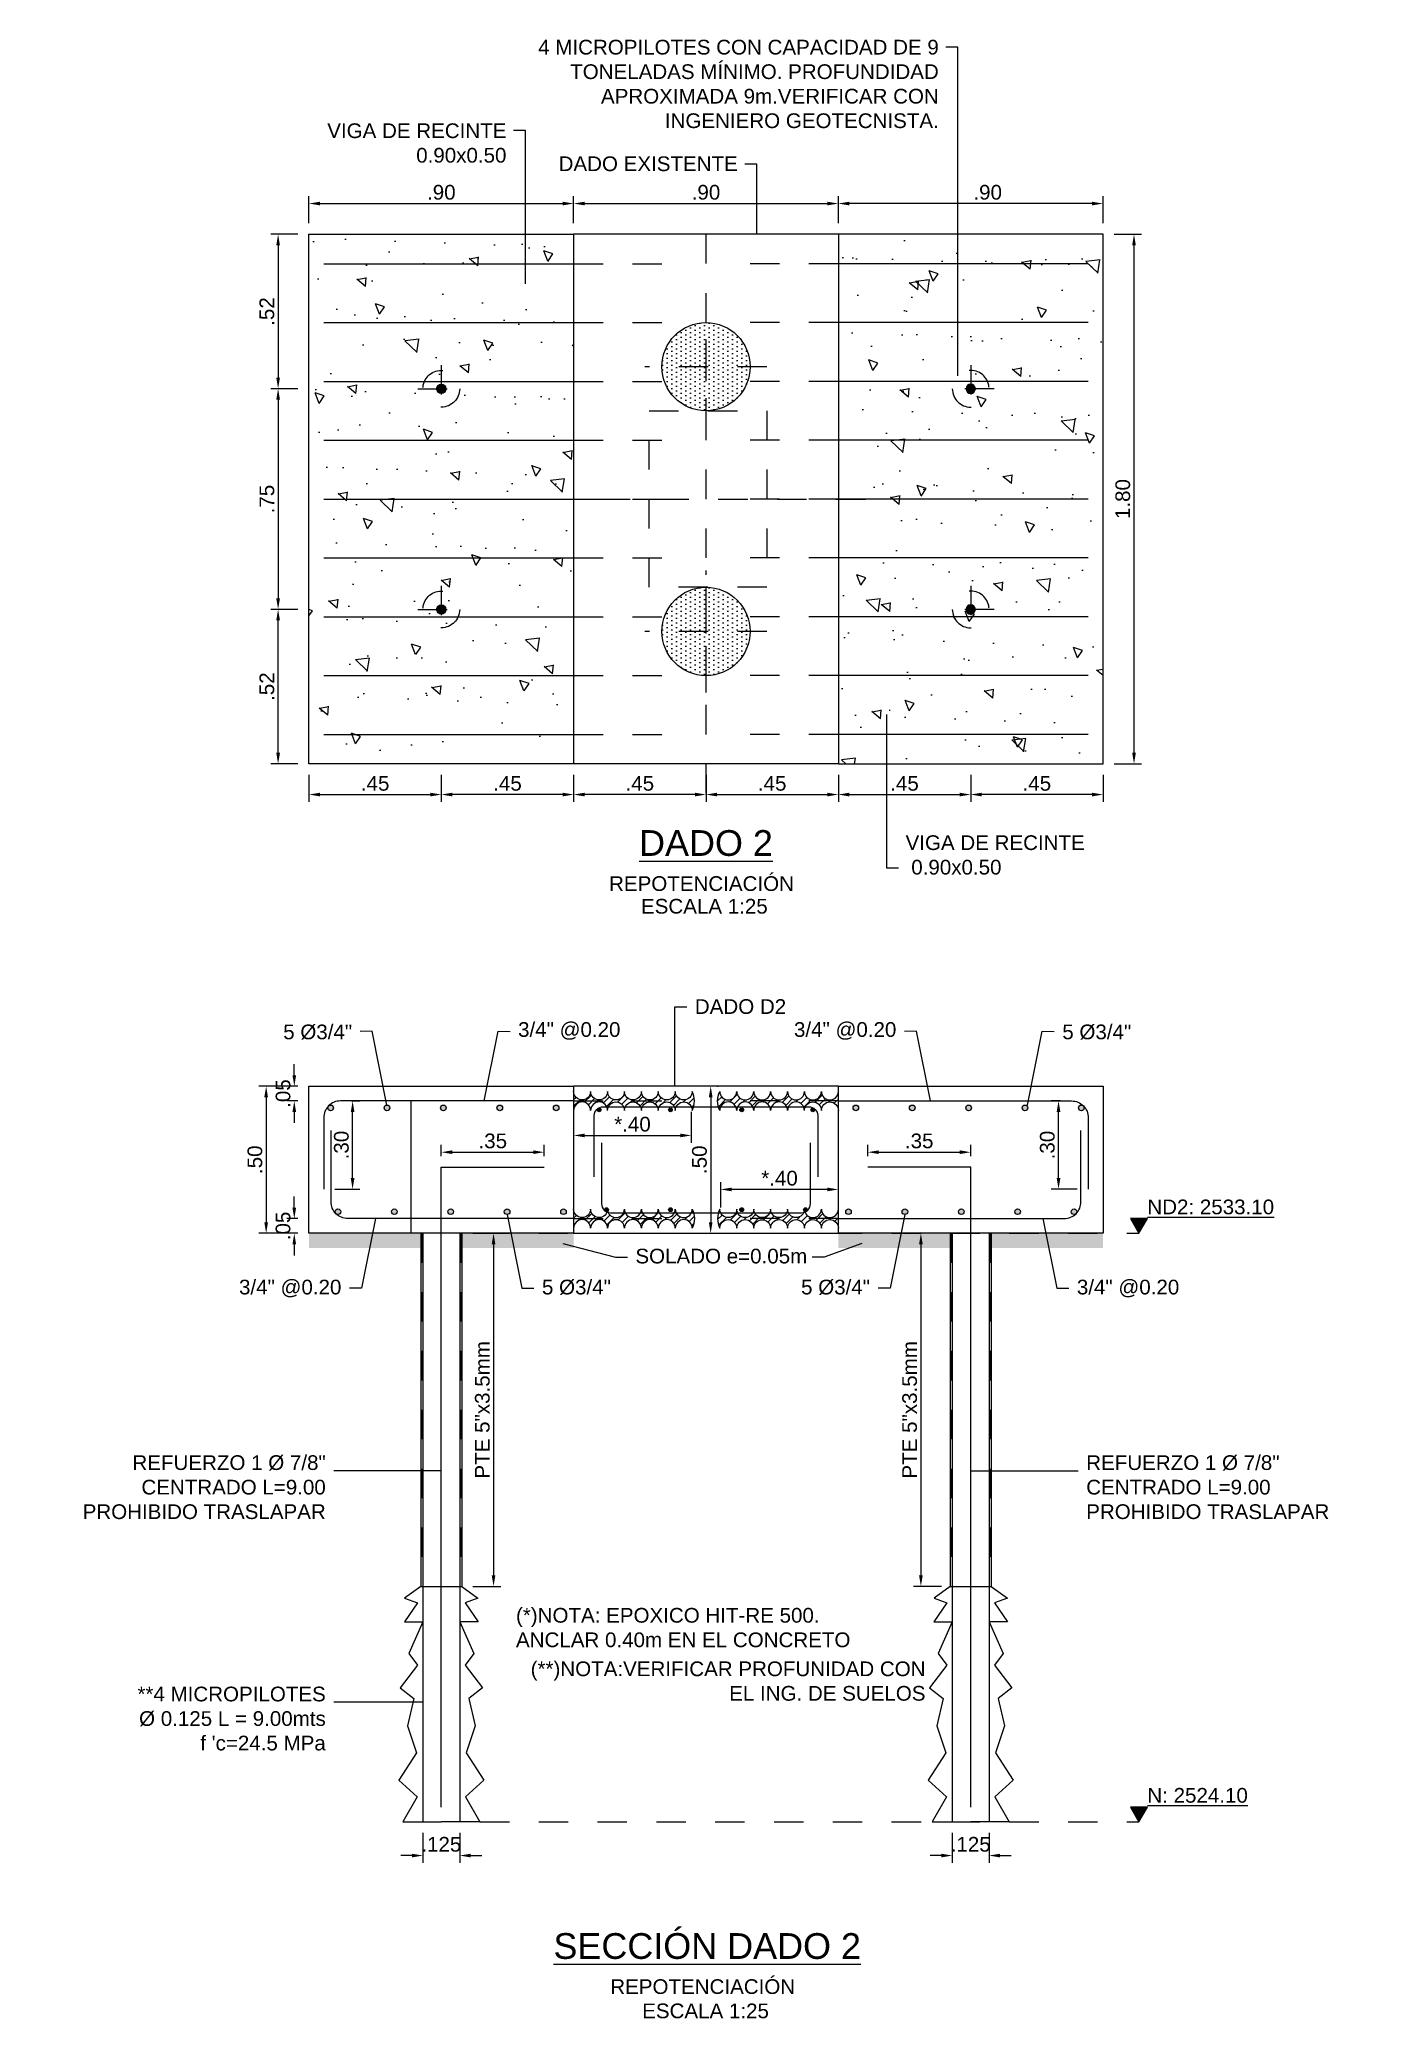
# Model space of a CAD drawing. Header units: millimetres. Extents: x 569 to 667, y -103 to 12.
# Drawn here: x 613.28 to 617.81, y -98 to -91.27 of the extents above; entities that cross this region are included whole.
import ezdxf
from ezdxf.enums import TextEntityAlignment as Align

# ---------------------------------------------------------------- set-up
doc = ezdxf.new("R2010")
doc.units = ezdxf.units.MM
doc.header["$LTSCALE"] = 0.0003
doc.header["$PDMODE"] = 2
doc.header["$PDSIZE"] = -3
for name, pattern in [('CENTER', [50.8, 31.75, -6.35, 6.35, -6.35]), ('DASHDOT', [1, 0.5, -0.25, 0, -0.25]), ('HIDDEN', [9.525, 6.35, -3.175]), ('HIDDENX2', [19.05, 12.7, -6.35])]:
    doc.linetypes.add(name, pattern=pattern)
for name, color, linetype in [('EE-CENTROS', 8, 'CENTER'), ('EE-EJES', 8, 'DASHDOT'), ('EE-PILOTE', 3, 'Continuous'), ('EE-REFUERZO', 210, 'Continuous'), ('EE-TEXTO 1', 4, 'Continuous'), ('EE-TEXTO 2', 2, 'Continuous'), ('RE-DADO', 130, 'Continuous'), ('RE-PROYECCION', 252, 'HIDDEN'), ('RE-SOMBRAS', 254, 'Continuous'), ('SIM-ACHURADO', 8, 'Continuous'), ('SIM-CONCRETO', 4, 'Continuous'), ('SIM-COTAS', 1, 'Continuous'), ('SIM-HATCH', 8, 'Continuous'), ('SIM-OCULTAS', 8, 'HIDDEN'), ('SIM-OCULTOS', 8, 'HIDDENX2'), ('SIM-PILAS', 4, 'Continuous'), ('SIM-REFUERZO', 6, 'Continuous')]:
    doc.layers.add(name, color=color, linetype=linetype)
doc.styles.add('ARIAL EE', font='arial.ttf')
doc.dimstyles.new('RE - STANDAR', dxfattribs={"dimtxt": 0.002, "dimasz": 0.0015, "dimexe": 0.001, "dimexo": 0.0015, "dimgap": 0.0005, "dimtad": 1, "dimzin": 4, "dimdsep": 46, "dimtxsty": 'ARIAL EE', "dimcen": 0, "dimclrd": 1, "dimclre": 1, "dimclrt": 2, "dimadec": 0, "dimazin": 0, "dimtfac": 1, "dimtix": 1, "dimtofl": 0, "dimtmove": 1, "dimatfit": 2, "dimfxl": 0.0015, "dimtolj": 1, "dimtzin": 4, "dimlwd": -1, "dimlwe": -1, "dimarcsym": 2})
pattern_1 = [(45, (-30.308127, 7.193685), (-0.01122532015, 0.01122532015), [])]
pattern_2 = [(45, (-30.308127, 7.553685), (-0.01122532015, 0.01122532015), [])]

msp = doc.modelspace()

# ---------------------------------------------------------------- texts
at = {"layer": 'SIM-COTAS', "color": 2, "transparency": 33554687, "char_height": 0.05, "style": 'ARIAL EE'}
for s, insert, width, attachment_point in [('\\A1;4 MICROPILOTES CON CAPACIDAD DE 9 TONELADAS MÍNIMO. PROFUNDIDAD APROXIMADA 9m.VERIFICAR CON INGENIERO GEOTECNISTA.  ', (616.3366, -91.5731), 1.39251, 9), ('\\A1;VIGA DE RECINTE\\P 0.90x0.50', (614.8665, -91.5564), 1.39251, 3), ('\\A1;DADO EXISTENTE ', (615.6532, -91.7194), 1.39251, 9), ('\\A1;VIGA DE RECINTE\\P 0.90x0.50', (616.2237, -94.1103), 1.39251, 7), ('\\A1;DADO D2', (615.5072, -94.584), 1.39251, 7), ('\\A1;5 %%C3/4"', (614.3419, -94.6714), 1.39251, 9), ('\\A1;3/4" @0.20', (614.9061, -94.6714), 1.39251, 7), ('\\A1;3/4" @0.20', (616.1924, -94.6714), 1.39251, 9), ('\\A1;5 %%C3/4"', (616.7566, -94.6714), 1.39251, 7), ('\\A1;SOLADO e=0.05m', (615.3051, -95.3815), 1.39251, 1), ('\\A1;3/4" @0.20', (614.3053, -95.4868), 1.39251, 3), ('\\A1;5 %%C3/4"', (614.9873, -95.4868), 1.39251, 1), ('\\A1;5 %%C3/4"', (616.1029, -95.4868), 1.39251, 3), ('\\A1;3/4" @0.20', (616.8062, -95.4868), 1.39251, 1), ('\\A1;REFUERZO 1 Ø 7/8" \\PCENTRADO L=9.00\\PPROHIBIDO TRASLAPAR', (614.2522, -96.0835), 1.39251, 3), ('\\A1;REFUERZO 1 Ø 7/8" \\PCENTRADO L=9.00\\PPROHIBIDO TRASLAPAR', (616.838, -96.0835), 1.39251, 1), ('\\A1;(*)NOTA: EPOXICO HIT-RE 500.\\PANCLAR 0.40m EN EL CONCRETO', (614.899, -96.7365), 1.628203, 7), ('\\A1;(**)NOTA:{\\A0;VERIFICAR PROFUNIDAD CON EL ING. DE SUELOS\\P} ', (616.2915, -96.7843), 1.39251, 3), ("\\A1;**4 MICROPILOTES\\PØ 0.125 L = 9.00mts\\Pf 'c=24.5 MPa", (614.2522, -96.87), 1.39251, 3)]:
    msp.add_mtext(s, dxfattribs=dict(at, insert=insert, width=width, attachment_point=attachment_point))

# ---------------------------------------------------------------- blocks, each defined once
blk = doc.blocks.new('TÍTULO')
at = {"layer": 'EE-TEXTO 1', "style": 'ARIAL EE'}
blk.add_attdef('%%UVISTAENPLANTA', text='', height=3.5, dxfattribs=at).set_placement((-0.54, 3.5), align=Align.CENTER)
at = {"layer": 'EE-TEXTO 2', "style": 'ARIAL EE'}
for tag, p in [('SUBTITULO', (-0.77, -1.27)), ('ESCALA1:100', (-0.32, -5.15))]:
    blk.add_attdef(tag, text='', height=2, dxfattribs=at).set_placement(p, align=Align.CENTER)
blk = doc.blocks.new('DADO 2.')
at = {"layer": 'RE-SOMBRAS'}
h = blk.add_hatch(dxfattribs=at)
h.set_pattern_fill('DOTS', color=256, scale=0.01)
h.set_pattern_definition([(0, (-3.227174, -4.161535), (0.0079375, 0.015875), [0, -0.015875])])
h.paths.add_polyline_path([(925635.311, 75011.74, 0.414214), (925635.161, 75011.59), (925635.311, 75011.59)])
h.paths.add_polyline_path([(925635.311, 75011.74), (925635.311, 75011.59), (925635.461, 75011.59, 0.414214)])
h.paths.add_polyline_path([(925635.461, 75011.59), (925635.311, 75011.59), (925635.311, 75011.44, 0.414214)])
h.paths.add_polyline_path([(925635.311, 75011.59), (925635.161, 75011.59, 0.414214), (925635.311, 75011.44)])
h = blk.add_hatch(dxfattribs=at)
h.set_pattern_fill('DOTS', color=256, scale=0.01)
h.set_pattern_definition([(0, (-2.327174, -4.161535), (0.0079375, 0.015875), [0, -0.015875])])
h.paths.add_polyline_path([(925636.211, 75011.74, 0.414214), (925636.061, 75011.59), (925636.211, 75011.59)])
h.paths.add_polyline_path([(925636.211, 75011.74), (925636.211, 75011.59), (925636.361, 75011.59, 0.414214)])
h.paths.add_polyline_path([(925636.361, 75011.59), (925636.211, 75011.59), (925636.211, 75011.44, 0.414214)])
h.paths.add_polyline_path([(925636.211, 75011.59), (925636.061, 75011.59, 0.414214), (925636.211, 75011.44)])
at = {"layer": 'EE-EJES'}
for p, q in [((925635.761, 75012.1481), (925635.761, 75011.0188)), ((925635.311, 75011.3826), (925635.311, 75011.7975)), ((925636.211, 75011.3826), (925636.211, 75011.7975)), ((925634.7612, 75011.59), (925636.7545, 75011.59)), ((925635.1035, 75011.59), (925635.5184, 75011.59)), ((925636.0035, 75011.59), (925636.4184, 75011.59))]:
    blk.add_line(p, q, dxfattribs=at)
at = {"layer": 'EE-PILOTE', "ltscale": 2.5}
for centre in [(925635.311, 75011.59), (925636.211, 75011.59)]:
    blk.add_circle(centre, 0.15, dxfattribs=at)
at = {"layer": 'RE-DADO'}
for p, q in [((925634.861, 75011.14), (925634.861, 75012.04)), ((925636.661, 75012.04), (925634.861, 75012.04)), ((925636.661, 75011.14), (925636.661, 75012.04)), ((925636.661, 75011.14), (925634.861, 75011.14))]:
    blk.add_line(p, q, dxfattribs=at)
blk = doc.blocks.new('micros')
at = {"layer": 'SIM-REFUERZO', "transparency": 33554687}
h = blk.add_hatch(dxfattribs=at)
h.set_pattern_fill('ANGLE', color=256)
h.set_pattern_definition([(0, (0, 0), (0, 6.985), [5.08, -1.905]), (90, (0, 0), (-6.985, 4e-16), [5.08, -1.905])])
h.paths.add_polyline_path([(652.3929, -88.2891, 1), (652.4247, -88.2891, 1)])
h = blk.add_hatch(color=256, dxfattribs=at)
h.dxf.hatch_style = 1
h.paths.add_polyline_path([(652.3929, -88.2891, 1), (652.4247, -88.2891, 1)])
at = {"layer": 'EE-CENTROS', "transparency": 33554687}
for points in [[(652.4088, -88.2088), (652.4088, -88.3694)], [(652.4891, -88.2891), (652.3285, -88.2891)]]:
    blk.add_lwpolyline(points, dxfattribs=at)
at = {"layer": 'EE-PILOTE', "linetype": 'DASHDOT', "transparency": 33554687}
blk.add_circle((652.4088, -88.2891), 0.0625, dxfattribs=at)
at = {"layer": 'SIM-REFUERZO', "transparency": 33554687}
blk.add_circle((652.4088, -88.2891), 0.0159, dxfattribs=at)
blk = doc.blocks.new('*D73')
at = {"layer": 'DEFPOINTS', "color": 0, "transparency": 16777216}
for p in [(614.0901, -93.2084), (614.1951, -93.2084), (614.1951, -93.7334)]:
    blk.add_point(p, dxfattribs=at)
at = {"layer": 'SIM-COTAS', "color": 1, "transparency": 16777216}
for p, q in [((614.1576, -93.2084), (614.0651, -93.2084)), ((614.0901, -93.6959), (614.0901, -93.2459)), ((614.1576, -93.7334), (614.0651, -93.7334))]:
    blk.add_line(p, q, dxfattribs=at)
for points in [[(614.0839, -93.2459), (614.0964, -93.2459), (614.0901, -93.2084)], [(614.0839, -93.6959), (614.0964, -93.6959), (614.0901, -93.7334)]]:
    blk.add_solid(points, dxfattribs=at)
at = {"layer": 'SIM-COTAS', "color": 2, "transparency": 16777216, "insert": (614.0521, -93.4709), "char_height": 0.05, "attachment_point": 5, "rotation": 90, "style": 'ARIAL EE'}
blk.add_mtext('\\A1;.52', dxfattribs=at)
blk = doc.blocks.new('*D74')
at = {"layer": 'DEFPOINTS', "color": 0, "transparency": 16777216}
for p in [(614.1951, -92.4584), (614.0901, -93.2084), (614.1951, -93.2084)]:
    blk.add_point(p, dxfattribs=at)
at = {"layer": 'SIM-COTAS', "color": 1, "transparency": 16777216}
for p, q in [((614.1576, -92.4584), (614.0651, -92.4584)), ((614.0901, -92.4959), (614.0901, -93.1709)), ((614.1576, -93.2084), (614.0651, -93.2084))]:
    blk.add_line(p, q, dxfattribs=at)
for points in [[(614.0839, -92.4959), (614.0964, -92.4959), (614.0901, -92.4584)], [(614.0839, -93.1709), (614.0964, -93.1709), (614.0901, -93.2084)]]:
    blk.add_solid(points, dxfattribs=at)
at = {"layer": 'SIM-COTAS', "color": 2, "transparency": 16777216, "insert": (614.0522, -92.8334), "char_height": 0.05, "attachment_point": 5, "rotation": 90, "style": 'ARIAL EE'}
blk.add_mtext('\\A1;.75', dxfattribs=at)
blk = doc.blocks.new('*D75')
at = {"layer": 'DEFPOINTS', "color": 0, "transparency": 16777216}
for p in [(614.1951, -91.9334), (614.0901, -92.4584), (614.1951, -92.4584)]:
    blk.add_point(p, dxfattribs=at)
at = {"layer": 'SIM-COTAS', "color": 1, "transparency": 16777216}
for p, q in [((614.1576, -91.9334), (614.0651, -91.9334)), ((614.0901, -91.9709), (614.0901, -92.4209)), ((614.1576, -92.4584), (614.0651, -92.4584))]:
    blk.add_line(p, q, dxfattribs=at)
for points in [[(614.0839, -91.9709), (614.0964, -91.9709), (614.0901, -91.9334)], [(614.0839, -92.4209), (614.0964, -92.4209), (614.0901, -92.4584)]]:
    blk.add_solid(points, dxfattribs=at)
at = {"layer": 'SIM-COTAS', "color": 2, "transparency": 16777216, "insert": (614.0521, -92.1959), "char_height": 0.05, "attachment_point": 5, "rotation": 90, "style": 'ARIAL EE'}
blk.add_mtext('\\A1;.52', dxfattribs=at)
blk = doc.blocks.new('*D76')
at = {"layer": 'DEFPOINTS', "color": 0, "transparency": 16777216}
for p in [(614.1951, -93.7334), (614.6451, -93.7334), (614.6451, -93.8378)]:
    blk.add_point(p, dxfattribs=at)
at = {"layer": 'SIM-COTAS', "color": 1, "transparency": 16777216}
for p, q in [((614.1951, -93.7709), (614.1951, -93.8628)), ((614.6451, -93.7709), (614.6451, -93.8628)), ((614.2326, -93.8378), (614.6076, -93.8378))]:
    blk.add_line(p, q, dxfattribs=at)
for points in [[(614.2326, -93.8316), (614.2326, -93.8441), (614.1951, -93.8378)], [(614.6076, -93.8316), (614.6076, -93.8441), (614.6451, -93.8378)]]:
    blk.add_solid(points, dxfattribs=at)
at = {"layer": 'SIM-COTAS', "color": 2, "transparency": 16777216, "insert": (614.4201, -93.7999), "char_height": 0.05, "attachment_point": 5, "style": 'ARIAL EE'}
blk.add_mtext('\\A1;.45', dxfattribs=at)
blk = doc.blocks.new('*D77')
at = {"layer": 'DEFPOINTS', "color": 0, "transparency": 16777216}
for p in [(614.6451, -93.7334), (615.0951, -93.7334), (614.6451, -93.8378)]:
    blk.add_point(p, dxfattribs=at)
at = {"layer": 'SIM-COTAS', "color": 1, "transparency": 16777216}
for p, q in [((614.6451, -93.7709), (614.6451, -93.8628)), ((615.0951, -93.7709), (615.0951, -93.8628)), ((615.0576, -93.8378), (614.6826, -93.8378))]:
    blk.add_line(p, q, dxfattribs=at)
for points in [[(614.6826, -93.8316), (614.6826, -93.8441), (614.6451, -93.8378)], [(615.0576, -93.8316), (615.0576, -93.8441), (615.0951, -93.8378)]]:
    blk.add_solid(points, dxfattribs=at)
at = {"layer": 'SIM-COTAS', "color": 2, "transparency": 16777216, "insert": (614.8701, -93.7999), "char_height": 0.05, "attachment_point": 5, "style": 'ARIAL EE'}
blk.add_mtext('\\A1;.45', dxfattribs=at)
blk = doc.blocks.new('*D78')
at = {"layer": 'DEFPOINTS', "color": 0, "transparency": 16777216}
for p in [(615.5451, -93.7334), (615.9951, -93.7334), (615.9951, -93.8378)]:
    blk.add_point(p, dxfattribs=at)
at = {"layer": 'SIM-COTAS', "color": 1, "transparency": 16777216}
for p, q in [((615.5451, -93.7709), (615.5451, -93.8628)), ((615.9951, -93.7709), (615.9951, -93.8628)), ((615.5826, -93.8378), (615.9576, -93.8378))]:
    blk.add_line(p, q, dxfattribs=at)
for points in [[(615.5826, -93.8316), (615.5826, -93.8441), (615.5451, -93.8378)], [(615.9576, -93.8316), (615.9576, -93.8441), (615.9951, -93.8378)]]:
    blk.add_solid(points, dxfattribs=at)
at = {"layer": 'SIM-COTAS', "color": 2, "transparency": 16777216, "insert": (615.7701, -93.7999), "char_height": 0.05, "attachment_point": 5, "style": 'ARIAL EE'}
blk.add_mtext('\\A1;.45', dxfattribs=at)
blk = doc.blocks.new('*D79')
at = {"layer": 'DEFPOINTS', "color": 0, "transparency": 16777216}
for p in [(616.4451, -93.7334), (616.8951, -93.7334), (616.4451, -93.8378)]:
    blk.add_point(p, dxfattribs=at)
at = {"layer": 'SIM-COTAS', "color": 1, "transparency": 16777216}
for p, q in [((616.4451, -93.7709), (616.4451, -93.8628)), ((616.8951, -93.7709), (616.8951, -93.8628)), ((616.8576, -93.8378), (616.4826, -93.8378))]:
    blk.add_line(p, q, dxfattribs=at)
for points in [[(616.4826, -93.8316), (616.4826, -93.8441), (616.4451, -93.8378)], [(616.8576, -93.8316), (616.8576, -93.8441), (616.8951, -93.8378)]]:
    blk.add_solid(points, dxfattribs=at)
at = {"layer": 'SIM-COTAS', "color": 2, "transparency": 16777216, "insert": (616.6701, -93.7999), "char_height": 0.05, "attachment_point": 5, "style": 'ARIAL EE'}
blk.add_mtext('\\A1;.45', dxfattribs=at)
blk = doc.blocks.new('*D80')
at = {"layer": 'DEFPOINTS', "color": 0, "transparency": 16777216}
for p in [(615.9951, -93.7334), (616.4451, -93.7334), (616.4451, -93.8378)]:
    blk.add_point(p, dxfattribs=at)
at = {"layer": 'SIM-COTAS', "color": 1, "transparency": 16777216}
for p, q in [((615.9951, -93.7709), (615.9951, -93.8628)), ((616.4451, -93.7709), (616.4451, -93.8628)), ((616.0326, -93.8378), (616.4076, -93.8378))]:
    blk.add_line(p, q, dxfattribs=at)
for points in [[(616.0326, -93.8316), (616.0326, -93.8441), (615.9951, -93.8378)], [(616.4076, -93.8316), (616.4076, -93.8441), (616.4451, -93.8378)]]:
    blk.add_solid(points, dxfattribs=at)
at = {"layer": 'SIM-COTAS', "color": 2, "transparency": 16777216, "insert": (616.2201, -93.7999), "char_height": 0.05, "attachment_point": 5, "style": 'ARIAL EE'}
blk.add_mtext('\\A1;.45', dxfattribs=at)
blk = doc.blocks.new('*D81')
at = {"layer": 'DEFPOINTS', "color": 0, "transparency": 16777216}
for p in [(615.0951, -91.8289), (614.1951, -91.9334), (615.0951, -91.9334)]:
    blk.add_point(p, dxfattribs=at)
at = {"layer": 'SIM-COTAS', "color": 1, "transparency": 16777216}
for p, q in [((614.1951, -91.8959), (614.1951, -91.8039)), ((615.0951, -91.8959), (615.0951, -91.8039)), ((614.2326, -91.8289), (615.0576, -91.8289))]:
    blk.add_line(p, q, dxfattribs=at)
for points in [[(614.2326, -91.8227), (614.2326, -91.8352), (614.1951, -91.8289)], [(615.0576, -91.8227), (615.0576, -91.8352), (615.0951, -91.8289)]]:
    blk.add_solid(points, dxfattribs=at)
at = {"layer": 'SIM-COTAS', "color": 2, "transparency": 16777216, "insert": (614.6451, -91.7909), "char_height": 0.05, "attachment_point": 5, "style": 'ARIAL EE'}
blk.add_mtext('\\A1;.90', dxfattribs=at)
blk = doc.blocks.new('*D82')
at = {"layer": 'DEFPOINTS', "color": 0, "transparency": 16777216}
for p in [(615.9951, -91.8289), (615.9951, -91.9334), (616.8951, -91.9334)]:
    blk.add_point(p, dxfattribs=at)
at = {"layer": 'SIM-COTAS', "color": 1, "transparency": 16777216}
for p, q in [((615.9951, -91.8959), (615.9951, -91.8039)), ((616.8951, -91.8959), (616.8951, -91.8039)), ((616.8576, -91.8289), (616.0326, -91.8289))]:
    blk.add_line(p, q, dxfattribs=at)
for points in [[(616.0326, -91.8227), (616.0326, -91.8352), (615.9951, -91.8289)], [(616.8576, -91.8227), (616.8576, -91.8352), (616.8951, -91.8289)]]:
    blk.add_solid(points, dxfattribs=at)
at = {"layer": 'SIM-COTAS', "color": 2, "transparency": 16777216, "insert": (616.5029, -91.7909), "char_height": 0.05, "attachment_point": 5, "style": 'ARIAL EE'}
blk.add_mtext('\\A1;.90', dxfattribs=at)
blk = doc.blocks.new('*D83')
at = {"layer": 'DEFPOINTS', "color": 0, "transparency": 16777216}
for p in [(615.0951, -93.7334), (615.5451, -93.7334), (615.0951, -93.8378)]:
    blk.add_point(p, dxfattribs=at)
at = {"layer": 'SIM-COTAS', "color": 1, "transparency": 16777216}
for p, q in [((615.0951, -93.7709), (615.0951, -93.8628)), ((615.5451, -93.7709), (615.5451, -93.8628)), ((615.5076, -93.8378), (615.1326, -93.8378))]:
    blk.add_line(p, q, dxfattribs=at)
for points in [[(615.1326, -93.8316), (615.1326, -93.8441), (615.0951, -93.8378)], [(615.5076, -93.8316), (615.5076, -93.8441), (615.5451, -93.8378)]]:
    blk.add_solid(points, dxfattribs=at)
at = {"layer": 'SIM-COTAS', "color": 2, "transparency": 16777216, "insert": (615.3201, -93.7999), "char_height": 0.05, "attachment_point": 5, "style": 'ARIAL EE'}
blk.add_mtext('\\A1;.45', dxfattribs=at)
blk = doc.blocks.new('*D84')
at = {"layer": 'DEFPOINTS', "color": 0, "transparency": 16777216}
for p in [(615.9951, -91.8289), (615.0951, -91.9334), (615.9951, -91.9334)]:
    blk.add_point(p, dxfattribs=at)
at = {"layer": 'SIM-COTAS', "color": 1, "transparency": 16777216}
for p, q in [((615.0951, -91.8959), (615.0951, -91.8039)), ((615.9951, -91.8959), (615.9951, -91.8039)), ((615.1326, -91.8289), (615.9576, -91.8289))]:
    blk.add_line(p, q, dxfattribs=at)
for points in [[(615.1326, -91.8227), (615.1326, -91.8352), (615.0951, -91.8289)], [(615.9576, -91.8227), (615.9576, -91.8352), (615.9951, -91.8289)]]:
    blk.add_solid(points, dxfattribs=at)
at = {"layer": 'SIM-COTAS', "color": 2, "transparency": 16777216, "insert": (615.5451, -91.7909), "char_height": 0.05, "attachment_point": 5, "style": 'ARIAL EE'}
blk.add_mtext('\\A1;.90', dxfattribs=at)
blk = doc.blocks.new('*D85')
at = {"layer": 'DEFPOINTS', "color": 0, "transparency": 16777216}
for p in [(616.8951, -91.9334), (617.0005, -91.9334), (616.8951, -93.7334)]:
    blk.add_point(p, dxfattribs=at)
at = {"layer": 'SIM-COTAS', "color": 1, "transparency": 16777216}
for p, q in [((616.9326, -91.9334), (617.0255, -91.9334)), ((617.0005, -93.6959), (617.0005, -91.9709)), ((616.9326, -93.7334), (617.0255, -93.7334))]:
    blk.add_line(p, q, dxfattribs=at)
for points in [[(616.9942, -91.9709), (617.0067, -91.9709), (617.0005, -91.9334)], [(616.9942, -93.6959), (617.0067, -93.6959), (617.0005, -93.7334)]]:
    blk.add_solid(points, dxfattribs=at)
at = {"layer": 'SIM-COTAS', "color": 2, "transparency": 16777216, "insert": (616.9625, -92.8334), "char_height": 0.05, "attachment_point": 5, "rotation": 90, "style": 'ARIAL EE'}
blk.add_mtext('\\A1;1.80', dxfattribs=at)
blk = doc.blocks.new('D 2')
at = {"layer": 'SIM-HATCH', "transparency": 33554687}
h = blk.add_hatch(color=256, dxfattribs=at)
h.dxf.hatch_style = 1
edge = h.paths.add_edge_path()
edge.add_arc((615.1818, -96.0855), 0.00635, 0, 360)
h = blk.add_hatch(color=256, dxfattribs=at)
h.dxf.hatch_style = 1
edge = h.paths.add_edge_path()
edge.add_arc((615.424, -96.0855), 0.00635, 180, 540, ccw=False)
h = blk.add_hatch(color=256, dxfattribs=at)
h.dxf.hatch_style = 1
edge = h.paths.add_edge_path()
edge.add_arc((615.6665, -96.0855), 0.00635, 180, 540, ccw=False)
h = blk.add_hatch(color=256, dxfattribs=at)
h.dxf.hatch_style = 1
edge = h.paths.add_edge_path()
edge.add_arc((615.9084, -96.0855), 0.00635, 180, 540, ccw=False)
h = blk.add_hatch(color=256, dxfattribs=at)
h.dxf.hatch_style = 1
edge = h.paths.add_edge_path()
edge.add_arc((615.2068, -96.4248), 0.00635, 0, 360, ccw=False)
h = blk.add_hatch(color=256, dxfattribs=at)
h.dxf.hatch_style = 1
edge = h.paths.add_edge_path()
edge.add_arc((615.424, -96.4248), 0.00635, -180, 180)
h = blk.add_hatch(color=256, dxfattribs=at)
h.dxf.hatch_style = 1
edge = h.paths.add_edge_path()
edge.add_arc((615.6665, -96.4248), 0.00635, -180, 180)
h = blk.add_hatch(color=256, dxfattribs=at)
h.dxf.hatch_style = 1
edge = h.paths.add_edge_path()
edge.add_arc((615.8834, -96.4248), 0.00635, -180, 180)
at = {"layer": 'SIM-CONCRETO', "transparency": 33554687}
blk.add_lwpolyline([(615.0951, -96.5051), (615.9951, -96.5051), (615.9951, -96.0051), (615.0951, -96.0051)], close=True, dxfattribs=at)
at = {"layer": 'SIM-HATCH', "transparency": 33554687}
for points in [[(615.1651, -96.3128), (615.1651, -96.1051, -0.414214), (615.1951, -96.0751), (615.8951, -96.0751, -0.414214), (615.9251, -96.1051), (615.9251, -96.3128)], [(615.1901, -96.1975), (615.1901, -96.4051, 0.414214), (615.2201, -96.4351), (615.8701, -96.4351, 0.414214), (615.9001, -96.4051), (615.9001, -96.1975)]]:
    blk.add_lwpolyline(points, format="xyb", dxfattribs=at)
for centre in [(615.1818, -96.0855), (615.424, -96.0855), (615.6665, -96.0855), (615.9084, -96.0855), (615.2068, -96.4248), (615.424, -96.4248), (615.6665, -96.4248), (615.8834, -96.4248)]:
    blk.add_circle(centre, 0.00635, dxfattribs=at)
blk = doc.blocks.new('*D178')
at = {"layer": 'DEFPOINTS', "color": 0, "transparency": 16777216}
for p in [(614.7146, -95.3291), (614.7146, -96.5291), (614.8227, -96.5291)]:
    blk.add_point(p, dxfattribs=at)
at = {"layer": 'SIM-COTAS', "color": 1, "transparency": 16777216}
for p, q in [((614.7521, -95.3291), (614.8477, -95.3291)), ((614.8227, -95.3666), (614.8227, -96.4916)), ((614.7521, -96.5291), (614.8477, -96.5291))]:
    blk.add_line(p, q, dxfattribs=at)
for points in [[(614.8165, -95.3666), (614.829, -95.3666), (614.8227, -95.3291)], [(614.8165, -96.4916), (614.829, -96.4916), (614.8227, -96.5291)]]:
    blk.add_solid(points, dxfattribs=at)
at = {"layer": 'SIM-COTAS', "color": 2, "transparency": 16777216, "insert": (614.7847, -95.9291), "char_height": 0.05, "attachment_point": 5, "rotation": 90, "style": 'ARIAL EE'}
blk.add_mtext('\\A1;PTE 5"x3.5mm', dxfattribs=at)
blk = doc.blocks.new('*D179')
at = {"layer": 'DEFPOINTS', "color": 0, "transparency": 16777216}
for p in [(614.5826, -97.3291), (614.7076, -97.3291), (614.7076, -97.4441)]:
    blk.add_point(p, dxfattribs=at)
at = {"layer": 'SIM-COTAS', "color": 1, "transparency": 16777216}
for p, q in [((614.5826, -97.3666), (614.5826, -97.4691)), ((614.7076, -97.3666), (614.7076, -97.4691)), ((614.5451, -97.4441), (614.5076, -97.4441)), ((614.7451, -97.4441), (614.7826, -97.4441))]:
    blk.add_line(p, q, dxfattribs=at)
for points in [[(614.5451, -97.4379), (614.5451, -97.4504), (614.5826, -97.4441)], [(614.7451, -97.4379), (614.7451, -97.4504), (614.7076, -97.4441)]]:
    blk.add_solid(points, dxfattribs=at)
at = {"layer": 'SIM-COTAS', "color": 2, "transparency": 16777216, "insert": (614.6451, -97.4061), "char_height": 0.05, "attachment_point": 5, "style": 'ARIAL EE'}
blk.add_mtext('\\A1;.125', dxfattribs=at)
blk = doc.blocks.new('*D177')
at = {"layer": 'DEFPOINTS', "color": 0, "transparency": 16777216}
for p in [(616.3826, -97.3291), (616.5076, -97.3291), (616.5076, -97.4441)]:
    blk.add_point(p, dxfattribs=at)
at = {"layer": 'SIM-COTAS', "color": 1, "transparency": 16777216}
for p, q in [((616.3826, -97.3666), (616.3826, -97.4691)), ((616.5076, -97.3666), (616.5076, -97.4691)), ((616.3451, -97.4441), (616.3076, -97.4441)), ((616.5451, -97.4441), (616.5826, -97.4441))]:
    blk.add_line(p, q, dxfattribs=at)
for points in [[(616.3451, -97.4379), (616.3451, -97.4504), (616.3826, -97.4441)], [(616.5451, -97.4379), (616.5451, -97.4504), (616.5076, -97.4441)]]:
    blk.add_solid(points, dxfattribs=at)
at = {"layer": 'SIM-COTAS', "color": 2, "transparency": 16777216, "insert": (616.4451, -97.4061), "char_height": 0.05, "attachment_point": 5, "style": 'ARIAL EE'}
blk.add_mtext('\\A1;.125', dxfattribs=at)
blk = doc.blocks.new('NIVEL')
blk.add_hatch(color=256).paths.add_polyline_path([(0, 0), (1.15, 2), (-1.15, 2)])
blk.add_lwpolyline([(1.15, 2), (-1.15, 2), (0, 0)], close=True)
at = {"layer": 'EE-TEXTO 2', "style": 'ARIAL EE'}
blk.add_attdef('NIVEL', (1.15, 2.59), '', height=2, dxfattribs=at)
blk = doc.blocks.new('*D173')
at = {"layer": 'DEFPOINTS', "color": 0, "transparency": 16777216}
for p in [(615.4951, -94.8791), (615.0951, -94.9115), (615.4951, -94.9965)]:
    blk.add_point(p, dxfattribs=at)
at = {"layer": 'SIM-COTAS', "color": 1, "transparency": 16777216}
for p, q in [((615.0951, -94.949), (615.0951, -95.0215)), ((615.4951, -94.9166), (615.4951, -95.0215)), ((615.1326, -94.9965), (615.4576, -94.9965))]:
    blk.add_line(p, q, dxfattribs=at)
for points in [[(615.1326, -94.9902), (615.1326, -95.0027), (615.0951, -94.9965)], [(615.4576, -94.9902), (615.4576, -95.0027), (615.4951, -94.9965)]]:
    blk.add_solid(points, dxfattribs=at)
at = {"layer": 'SIM-COTAS', "color": 2, "transparency": 16777216, "insert": (615.2951, -94.9585), "char_height": 0.05, "attachment_point": 5, "style": 'ARIAL EE'}
blk.add_mtext('\\A1;*.40', dxfattribs=at)
blk = doc.blocks.new('*D174')
at = {"layer": 'DEFPOINTS', "color": 0, "transparency": 16777216}
for p in [(615.5951, -95.18), (615.5951, -95.2791), (615.9951, -95.2468)]:
    blk.add_point(p, dxfattribs=at)
at = {"layer": 'SIM-COTAS', "color": 1, "transparency": 16777216}
for p, q in [((615.5951, -95.2416), (615.5951, -95.155)), ((615.9951, -95.2093), (615.9951, -95.155)), ((615.9576, -95.18), (615.6326, -95.18))]:
    blk.add_line(p, q, dxfattribs=at)
for points in [[(615.6326, -95.1737), (615.6326, -95.1862), (615.5951, -95.18)], [(615.9576, -95.1737), (615.9576, -95.1862), (615.9951, -95.18)]]:
    blk.add_solid(points, dxfattribs=at)
at = {"layer": 'SIM-COTAS', "color": 2, "transparency": 16777216, "insert": (615.7951, -95.142), "char_height": 0.05, "attachment_point": 5, "style": 'ARIAL EE'}
blk.add_mtext('\\A1;*.40', dxfattribs=at)
blk = doc.blocks.new('*D175')
at = {"layer": 'DEFPOINTS', "color": 0, "transparency": 16777216}
for p in [(614.1951, -94.8291), (614.1451, -94.8791), (614.1951, -94.8791)]:
    blk.add_point(p, dxfattribs=at)
at = {"layer": 'SIM-COTAS', "color": 1, "transparency": 16777216}
for p, q in [((614.1451, -94.7916), (614.1451, -94.7541)), ((614.1576, -94.8291), (614.1201, -94.8291)), ((614.1576, -94.8791), (614.1201, -94.8791)), ((614.1451, -94.9166), (614.1451, -94.9541))]:
    blk.add_line(p, q, dxfattribs=at)
for points in [[(614.1389, -94.7916), (614.1514, -94.7916), (614.1451, -94.8291)], [(614.1389, -94.9166), (614.1514, -94.9166), (614.1451, -94.8791)]]:
    blk.add_solid(points, dxfattribs=at)
at = {"layer": 'SIM-COTAS', "color": 2, "transparency": 16777216, "insert": (614.1071, -94.8541), "char_height": 0.05, "attachment_point": 5, "rotation": 90, "style": 'ARIAL EE'}
blk.add_mtext('\\A1;.05', dxfattribs=at)
blk = doc.blocks.new('*D176')
at = {"layer": 'DEFPOINTS', "color": 0, "transparency": 16777216}
for p in [(614.1451, -95.2791), (614.1951, -95.2791), (614.1951, -95.3291)]:
    blk.add_point(p, dxfattribs=at)
at = {"layer": 'SIM-COTAS', "color": 1, "transparency": 16777216}
for p, q in [((614.1451, -95.2416), (614.1451, -95.2041)), ((614.1576, -95.2791), (614.1201, -95.2791)), ((614.1576, -95.3291), (614.1201, -95.3291)), ((614.1451, -95.3666), (614.1451, -95.4041))]:
    blk.add_line(p, q, dxfattribs=at)
for points in [[(614.1389, -95.2416), (614.1514, -95.2416), (614.1451, -95.2791)], [(614.1389, -95.3666), (614.1514, -95.3666), (614.1451, -95.3291)]]:
    blk.add_solid(points, dxfattribs=at)
at = {"layer": 'SIM-COTAS', "color": 2, "transparency": 16777216, "insert": (614.1071, -95.3041), "char_height": 0.05, "attachment_point": 5, "rotation": 90, "style": 'ARIAL EE'}
blk.add_mtext('\\A1;.05', dxfattribs=at)
blk = doc.blocks.new('*D167')
at = {"layer": 'DEFPOINTS', "color": 0, "transparency": 16777216}
for p in [(614.1951, -94.8291), (614.0495, -95.3291), (614.1951, -95.3291)]:
    blk.add_point(p, dxfattribs=at)
at = {"layer": 'SIM-COTAS', "color": 1, "transparency": 16777216}
for p, q in [((614.1576, -94.8291), (614.0245, -94.8291)), ((614.0495, -94.8666), (614.0495, -95.2916)), ((614.1576, -95.3291), (614.0245, -95.3291))]:
    blk.add_line(p, q, dxfattribs=at)
for points in [[(614.0432, -94.8666), (614.0557, -94.8666), (614.0495, -94.8291)], [(614.0432, -95.2916), (614.0557, -95.2916), (614.0495, -95.3291)]]:
    blk.add_solid(points, dxfattribs=at)
at = {"layer": 'SIM-COTAS', "color": 2, "transparency": 16777216, "insert": (614.0114, -95.0791), "char_height": 0.05, "attachment_point": 5, "rotation": 90, "style": 'ARIAL EE'}
blk.add_mtext('\\A1;.50', dxfattribs=at)
blk = doc.blocks.new('*D168')
at = {"layer": 'DEFPOINTS', "color": 0, "transparency": 16777216}
for p in [(614.3024, -94.8791), (614.3434, -94.8791), (614.2451, -95.1791)]:
    blk.add_point(p, dxfattribs=at)
at = {"layer": 'SIM-COTAS', "color": 1, "transparency": 16777216}
for p, q in [((614.3399, -94.8791), (614.3684, -94.8791)), ((614.3434, -95.1416), (614.3434, -94.9166)), ((614.2826, -95.1791), (614.3684, -95.1791))]:
    blk.add_line(p, q, dxfattribs=at)
for points in [[(614.3372, -94.9166), (614.3497, -94.9166), (614.3434, -94.8791)], [(614.3372, -95.1416), (614.3497, -95.1416), (614.3434, -95.1791)]]:
    blk.add_solid(points, dxfattribs=at)
at = {"layer": 'SIM-COTAS', "color": 2, "transparency": 16777216, "insert": (614.3054, -95.0291), "char_height": 0.05, "attachment_point": 5, "rotation": 90, "style": 'ARIAL EE'}
blk.add_mtext('\\A1;.30', dxfattribs=at)
blk = doc.blocks.new('*D170')
at = {"layer": 'DEFPOINTS', "color": 0, "transparency": 16777216}
for p in [(616.7438, -94.8791), (616.7878, -94.8791), (616.8451, -95.1791)]:
    blk.add_point(p, dxfattribs=at)
at = {"layer": 'SIM-COTAS', "color": 1, "transparency": 16777216}
for p, q in [((616.7503, -94.8791), (616.7188, -94.8791)), ((616.7438, -95.1416), (616.7438, -94.9166)), ((616.8076, -95.1791), (616.7188, -95.1791))]:
    blk.add_line(p, q, dxfattribs=at)
for points in [[(616.7376, -94.9166), (616.7501, -94.9166), (616.7438, -94.8791)], [(616.7376, -95.1416), (616.7501, -95.1416), (616.7438, -95.1791)]]:
    blk.add_solid(points, dxfattribs=at)
at = {"layer": 'SIM-COTAS', "color": 2, "transparency": 16777216, "insert": (616.7058, -95.0291), "char_height": 0.05, "attachment_point": 5, "rotation": 90, "style": 'ARIAL EE'}
blk.add_mtext('\\A1;.30', dxfattribs=at)
blk = doc.blocks.new('*D172')
at = {"layer": 'DEFPOINTS', "color": 0, "transparency": 16777216}
for p in [(615.5451, -94.8291), (615.5451, -95.3291), (615.561, -95.3291)]:
    blk.add_point(p, dxfattribs=at)
at = {"layer": 'SIM-COTAS', "color": 1, "transparency": 16777216}
for p, q in [((615.5826, -94.8291), (615.586, -94.8291)), ((615.561, -94.8666), (615.561, -95.2916)), ((615.5826, -95.3291), (615.586, -95.3291))]:
    blk.add_line(p, q, dxfattribs=at)
for points in [[(615.5548, -94.8666), (615.5673, -94.8666), (615.561, -94.8291)], [(615.5548, -95.2916), (615.5673, -95.2916), (615.561, -95.3291)]]:
    blk.add_solid(points, dxfattribs=at)
at = {"layer": 'SIM-COTAS', "color": 2, "transparency": 16777216, "insert": (615.523, -95.0791), "char_height": 0.05, "attachment_point": 5, "rotation": 90, "style": 'ARIAL EE'}
blk.add_mtext('\\A1;.50', dxfattribs=at)
blk = doc.blocks.new('*D166')
at = {"layer": 'DEFPOINTS', "color": 0, "transparency": 16777216}
for p in [(616.3839, -95.3291), (616.2757, -96.5291), (616.3839, -96.5291)]:
    blk.add_point(p, dxfattribs=at)
at = {"layer": 'SIM-COTAS', "color": 1, "transparency": 16777216}
for p, q in [((616.3464, -95.3291), (616.2507, -95.3291)), ((616.2757, -95.3666), (616.2757, -96.4916)), ((616.3464, -96.5291), (616.2507, -96.5291))]:
    blk.add_line(p, q, dxfattribs=at)
for points in [[(616.2695, -95.3666), (616.282, -95.3666), (616.2757, -95.3291)], [(616.2695, -96.4916), (616.282, -96.4916), (616.2757, -96.5291)]]:
    blk.add_solid(points, dxfattribs=at)
at = {"layer": 'SIM-COTAS', "color": 2, "transparency": 16777216, "insert": (616.2377, -95.9291), "char_height": 0.05, "attachment_point": 5, "rotation": 90, "style": 'ARIAL EE'}
blk.add_mtext('\\A1;PTE 5"x3.5mm', dxfattribs=at)
blk = doc.blocks.new('*D180')
at = {"layer": 'DEFPOINTS', "color": 0, "transparency": 16777216}
for p in [(614.6451, -95.1041), (614.9951, -95.0534), (614.9951, -95.1041)]:
    blk.add_point(p, dxfattribs=at)
at = {"layer": 'SIM-COTAS', "color": 1, "transparency": 16777216}
for p, q in [((614.6451, -95.0666), (614.6451, -95.0284)), ((614.9951, -95.0666), (614.9951, -95.0284)), ((614.6826, -95.0534), (614.9576, -95.0534))]:
    blk.add_line(p, q, dxfattribs=at)
for points in [[(614.6826, -95.0471), (614.6826, -95.0596), (614.6451, -95.0534)], [(614.9576, -95.0471), (614.9576, -95.0596), (614.9951, -95.0534)]]:
    blk.add_solid(points, dxfattribs=at)
at = {"layer": 'SIM-COTAS', "color": 2, "transparency": 16777216, "insert": (614.8201, -95.0153), "char_height": 0.05, "attachment_point": 5, "style": 'ARIAL EE'}
blk.add_mtext('\\A1;.35', dxfattribs=at)
blk = doc.blocks.new('*D181')
at = {"layer": 'DEFPOINTS', "color": 0, "transparency": 16777216}
for p in [(616.0951, -95.1041), (616.4451, -95.0534), (616.4451, -95.1041)]:
    blk.add_point(p, dxfattribs=at)
at = {"layer": 'SIM-COTAS', "color": 1, "transparency": 16777216}
for p, q in [((616.0951, -95.0666), (616.0951, -95.0284)), ((616.4451, -95.0666), (616.4451, -95.0284)), ((616.1326, -95.0534), (616.4076, -95.0534))]:
    blk.add_line(p, q, dxfattribs=at)
for points in [[(616.1326, -95.0471), (616.1326, -95.0596), (616.0951, -95.0534)], [(616.4076, -95.0471), (616.4076, -95.0596), (616.4451, -95.0534)]]:
    blk.add_solid(points, dxfattribs=at)
at = {"layer": 'SIM-COTAS', "color": 2, "transparency": 16777216, "insert": (616.2701, -95.0153), "char_height": 0.05, "attachment_point": 5, "style": 'ARIAL EE'}
blk.add_mtext('\\A1;.35', dxfattribs=at)

# ---------------------------------------------------------------- dimensions: what is measured, and where the dimension line sits
at = {"layer": 'SIM-COTAS', "color": 3, "transparency": 33554687}
for base, p1, p2, angle, picture, middle in [((615.0951, -91.8289), (614.1951, -91.9334), (615.0951, -91.9334), 180, '*D81', (614.6451, -91.7909)), ((615.9951, -91.8289), (615.0951, -91.9334), (615.9951, -91.9334), 180, '*D84', (615.5451, -91.7909)), ((614.0901365996, -92.4583792137), (614.1950903217, -91.9333792138), (614.1950903217, -92.4583792137), 270, '*D75', (614.0521079502, -92.1958792138)), ((617.0005, -91.9334), (616.8951, -93.7334), (616.8951, -91.9334), 90, '*D85', (616.9625, -92.8334)), ((614.0901, -93.2084), (614.1951, -92.4584), (614.1951, -93.2084), 270, '*D74', (614.0522, -92.8334)), ((614.0901365996, -93.2083792137), (614.1950903217, -93.7333792136), (614.1950903217, -93.2083792137), 90, '*D73', (614.0521079502, -93.4708792137)), ((614.6451, -93.8378), (614.1951, -93.7334), (614.6451, -93.7334), 180, '*D76', (614.4201, -93.7999)), ((615.9951, -93.8378), (615.5451, -93.7334), (615.9951, -93.7334), 180, '*D78', (615.7701, -93.7999)), ((616.4451, -93.8378), (615.9951, -93.7334), (616.4451, -93.7334), 180, '*D80', (616.2201, -93.7999)), ((614.1451, -94.8791), (614.1951, -94.8291), (614.1951, -94.8791), 90, '*D175', (614.1071, -94.8541)), ((614.0495, -95.3291), (614.1951, -94.8291), (614.1951, -95.3291), 90, '*D167', (614.0114, -95.0791)), ((615.561, -95.3291), (615.5451, -94.8291), (615.5451, -95.3291), 90, '*D172', (615.523, -95.0791)), ((614.3434, -94.8791), (614.2451, -95.1791), (614.3024, -94.8791), 90, '*D168', (614.3054, -95.0291)), ((616.7438, -94.8791), (616.8451, -95.1791), (616.7878, -94.8791), 90, '*D170', (616.7058, -95.0291)), ((614.1451, -95.2791), (614.1951, -95.3291), (614.1951, -95.2791), 270, '*D176', (614.1071, -95.3041))]:
    dim = msp.add_linear_dim(base=base, p1=p1, p2=p2, angle=angle, dimstyle='RE - STANDAR', dxfattribs=at)
    dim.commit()
    dim.dimension.update_dxf_attribs({"geometry": picture, "text_midpoint": middle})
dim = msp.add_linear_dim(base=(615.9951, -91.8289), p1=(616.8951, -91.9334), p2=(615.9951, -91.9334), dimstyle='RE - STANDAR', dxfattribs=at)
dim.commit()
dim.dimension.update_dxf_attribs({"geometry": '*D82', "text_midpoint": (616.5029, -91.8289), "dimtype": 160})
for base, p1, p2, picture, middle in [((614.6451, -93.8378), (615.0951, -93.7334), (614.6451, -93.7334), '*D77', (614.8701, -93.7999)), ((615.0951, -93.8378), (615.5451, -93.7334), (615.0951, -93.7334), '*D83', (615.3201, -93.7999)), ((616.4451, -93.8378), (616.8951, -93.7334), (616.4451, -93.7334), '*D79', (616.6701, -93.7999))]:
    dim = msp.add_linear_dim(base=base, p1=p1, p2=p2, dimstyle='RE - STANDAR', dxfattribs=at)
    dim.commit()
    dim.dimension.update_dxf_attribs({"geometry": picture, "text_midpoint": middle})
for base, p1, p2, picture, middle in [((615.4951, -94.9965), (615.0951, -94.9115), (615.4951, -94.8791), '*D173', (615.2951, -94.9585)), ((615.5951, -95.18), (615.9951, -95.2468), (615.5951, -95.2791), '*D174', (615.7951, -95.142))]:
    dim = msp.add_linear_dim(base=base, p1=p1, p2=p2, text='*<>', dimstyle='RE - STANDAR', dxfattribs=at)
    dim.commit()
    dim.dimension.update_dxf_attribs({"geometry": picture, "text_midpoint": middle})
at = {"layer": 'SIM-COTAS', "transparency": 33554687}
for base, p1, p2, picture, middle in [((614.9951, -95.0534), (614.6451, -95.1041), (614.9951, -95.1041), '*D180', (614.8201, -95.0153)), ((616.4451, -95.0534), (616.0951, -95.1041), (616.4451, -95.1041), '*D181', (616.2701, -95.0153))]:
    dim = msp.add_linear_dim(base=base, p1=p1, p2=p2, dimstyle='RE - STANDAR', dxfattribs=at)
    dim.commit()
    dim.dimension.update_dxf_attribs({"geometry": picture, "text_midpoint": middle})
for base, p1, p2, picture, middle in [((614.8227, -96.5291), (614.7146, -95.3291), (614.7146, -96.5291), '*D178', (614.7847, -95.9291)), ((616.2757, -96.5291), (616.3839, -95.3291), (616.3839, -96.5291), '*D166', (616.2377, -95.9291))]:
    dim = msp.add_linear_dim(base=base, p1=p1, p2=p2, angle=90, text='PTE 5"x3.5mm', dimstyle='RE - STANDAR', dxfattribs=at)
    dim.commit()
    dim.dimension.update_dxf_attribs({"geometry": picture, "text_midpoint": middle})
for base, p1, p2, picture, middle in [((614.7076, -97.4441), (614.5826, -97.3291), (614.7076, -97.3291), '*D179', (614.6451, -97.4061)), ((616.5076, -97.4441), (616.3826, -97.3291), (616.5076, -97.3291), '*D177', (616.4451, -97.4061))]:
    dim = msp.add_linear_dim(base=base, p1=p1, p2=p2, dimstyle='RE - STANDAR', override={"dimdec": 3}, dxfattribs=at)
    dim.commit()
    dim.dimension.update_dxf_attribs({"geometry": picture, "text_midpoint": middle})

# ---------------------------------------------------------------- hatches: boundary and pattern name
at = {"layer": 'EE-REFUERZO', "transparency": 33554687}
h = msp.add_hatch(color=256, dxfattribs=at)
h.dxf.hatch_style = 1
edge = h.paths.add_edge_path()
edge.add_arc((615.0356, -94.9027), 0.00953, 0, 360)
edge = h.paths.add_edge_path()
edge.add_arc((614.8438, -94.9027), 0.00953, 0, 360)
edge = h.paths.add_edge_path()
edge.add_arc((614.6521, -94.9027), 0.00953, 0, 360)
edge = h.paths.add_edge_path()
edge.add_arc((614.4603, -94.9027), 0.00953, 0, 360)
edge = h.paths.add_edge_path()
edge.add_arc((614.2686, -94.9027), 0.00953, 0, 360)
h = msp.add_hatch(color=256, dxfattribs=at)
h.dxf.hatch_style = 1
edge = h.paths.add_edge_path()
edge.add_arc((616.0546, -94.9027), 0.00953, 180, 540, ccw=False)
edge = h.paths.add_edge_path()
edge.add_arc((616.2464, -94.9027), 0.00953, 180, 540, ccw=False)
edge = h.paths.add_edge_path()
edge.add_arc((616.4381, -94.9027), 0.00953, 180, 540, ccw=False)
edge = h.paths.add_edge_path()
edge.add_arc((616.6298, -94.9027), 0.00953, 180, 540, ccw=False)
edge = h.paths.add_edge_path()
edge.add_arc((616.8216, -94.9027), 0.00953, 180, 540, ccw=False)
h = msp.add_hatch(color=256, dxfattribs=at)
h.dxf.hatch_style = 1
edge = h.paths.add_edge_path()
edge.add_arc((615.0606, -95.2556), 0.00953, 0, 360, ccw=False)
edge = h.paths.add_edge_path()
edge.add_arc((614.8688, -95.2556), 0.00953, 0, 360, ccw=False)
edge = h.paths.add_edge_path()
edge.add_arc((614.6771, -95.2556), 0.00953, 0, 360, ccw=False)
edge = h.paths.add_edge_path()
edge.add_arc((614.4853, -95.2556), 0.00953, 0, 360, ccw=False)
edge = h.paths.add_edge_path()
edge.add_arc((614.2936, -95.2556), 0.00953, 0, 360, ccw=False)
h = msp.add_hatch(color=256, dxfattribs=at)
h.dxf.hatch_style = 1
edge = h.paths.add_edge_path()
edge.add_arc((616.0296, -95.2556), 0.00953, 180, 540)
edge = h.paths.add_edge_path()
edge.add_arc((616.2214, -95.2556), 0.00953, 180, 540)
edge = h.paths.add_edge_path()
edge.add_arc((616.4131, -95.2556), 0.00953, 180, 540)
edge = h.paths.add_edge_path()
edge.add_arc((616.6048, -95.2556), 0.00953, 180, 540)
edge = h.paths.add_edge_path()
edge.add_arc((616.7966, -95.2556), 0.00953, 180, 540)
at = {"layer": 'SIM-ACHURADO', "transparency": 33554687}
h = msp.add_hatch(dxfattribs=at)
h.set_pattern_fill('AR-CONC', color=256, scale=0.002, angle=90)
h.set_pattern_definition([(140, (523.44826, -706.12847), (0.03187817, 0.36436934), [0.0381, -0.4191]), (85, (523.44826, -706.12847), (-0.3821137, -0.07048684), [0.03048, -0.33528117]), (190.451445, (523.4509, -706.0981), (-0.3502355, 0.2938825), [0.03238002, -0.3561805]), (136.1842, (523.34666, -706.12847), (0.08408466, 0.54215808), [0.05715, -0.62865]), (186.63556, (523.35367, -706.0833), (-0.49485225, 0.47480827), [0.04857005, -0.5342712]), (81.18415, (523.34666, -706.12847), (-0.49485225, 0.47480827), [0.04571993, -0.50291946]), (111, (523.37206, -706.07767), (0.2045304, 0.30322878), [0.0381, -0.4191]), (56, (523.37206, -706.07767), (-0.36837593, 0.12360406), [0.03048, -0.33528]), (161.451445, (523.3891, -706.0524), (-0.16384554, 0.42683284), [0.03238002, -0.35617988]), (127.5, (523.44826, -706.12847), (-0.169110078, 0.006177207), [0, -0.331216, 0, -0.34036, 0, -0.33655]), (97.5, (523.44826, -706.12847), (-0.20036115, 0.133639325), [0, -0.194056, 0, -0.323596, 0, -0.12827]), (57.5, (523.44826, -706.24175), (0.011457488, 0.27118119), [0, -0.127, 0, -0.39624, 0, -0.52578]), (47.5, (523.44826, -706.29255), (-0.05085298, 0.29625836), [0, -0.1651, 0, -0.263144, 0, -0.37338])])
h.paths.add_polyline_path([(615.0951, -93.7334), (614.1951, -93.7334), (614.1951, -91.9334), (615.0951, -91.9334)])
h.paths.add_polyline_path([(615.9951, -93.7334), (616.8951, -93.7334), (616.8951, -91.9334), (615.9951, -91.9334)])
h = msp.add_hatch(dxfattribs=at)
h.set_pattern_fill('ANSI31', color=256, scale=0.005)
h.set_pattern_definition(pattern_1)
h.paths.add_polyline_path([(615.4406, -94.8468, -1), (615.383, -94.8468, -1), (615.3254, -94.8468, -1), (615.2678, -94.8468, -1), (615.2103, -94.8468, -1), (615.1527, -94.8468, -1), (615.0951, -94.8468), (615.0951, -94.9115, -1), (615.1527, -94.9115, -1), (615.2103, -94.9115, -1), (615.2678, -94.9115, -1), (615.3254, -94.9115, -1), (615.383, -94.9115, -1), (615.4406, -94.9115, -1), (615.4982, -94.9115, 0.229455), (615.4982, -94.8468, -1)])
h = msp.add_hatch(dxfattribs=at)
h.set_pattern_fill('ANSI31', color=256, scale=0.005)
h.set_pattern_definition(pattern_1)
h.paths.add_polyline_path([(615.6496, -94.8468, 1), (615.7072, -94.8468, 1), (615.7647, -94.8468, 1), (615.8223, -94.8468, 1), (615.8799, -94.8468, 1), (615.9375, -94.8468, 1), (615.9951, -94.8468), (615.9951, -94.9115, 1), (615.9375, -94.9115, 1), (615.8799, -94.9115, 1), (615.8223, -94.9115, 1), (615.7647, -94.9115, 1), (615.7072, -94.9115, 1), (615.6496, -94.9115, 1), (615.592, -94.9115, -0.229455), (615.592, -94.8468, 1)])
h = msp.add_hatch(dxfattribs=at)
h.set_pattern_fill('ANSI31', color=256, scale=0.005)
h.set_pattern_definition(pattern_2)
h.paths.add_polyline_path([(615.4406, -95.3115, 1), (615.383, -95.3115, 1), (615.3254, -95.3115, 1), (615.2678, -95.3115, 1), (615.2103, -95.3115, 1), (615.1527, -95.3115, 1), (615.0951, -95.3115), (615.0951, -95.2468, 1), (615.1527, -95.2468, 1), (615.2103, -95.2468, 1), (615.2678, -95.2468, 1), (615.3254, -95.2468, 1), (615.383, -95.2468, 1), (615.4406, -95.2468, 1), (615.4982, -95.2468, -0.229455), (615.4982, -95.3115, 1)])
h = msp.add_hatch(dxfattribs=at)
h.set_pattern_fill('ANSI31', color=256, scale=0.005)
h.set_pattern_definition(pattern_2)
h.paths.add_polyline_path([(615.6496, -95.3115, -1), (615.7072, -95.3115, -1), (615.7647, -95.3115, -1), (615.8223, -95.3115, -1), (615.8799, -95.3115, -1), (615.9375, -95.3115, -1), (615.9951, -95.3115), (615.9951, -95.2468, -1), (615.9375, -95.2468, -1), (615.8799, -95.2468, -1), (615.8223, -95.2468, -1), (615.7647, -95.2468, -1), (615.7072, -95.2468, -1), (615.6496, -95.2468, -1), (615.592, -95.2468, 0.229455), (615.592, -95.3115, -1)])
h = msp.add_hatch(dxfattribs=at)
h.set_pattern_fill('AR-SAND', color=256, scale=0.00054)
h.set_pattern_definition([(37.5, (0, 1.375982), (-0.0008640169, 0.0264283148), [0, -0.02084832, 0, -0.0233172, 0, -0.0222885]), (7.5, (0, 1.37598), (0.0242742573, 0.0387085554), [0, -0.01124712, 0, -0.01879092, 0, -0.0072009]), (327.5, (-0.01687, 1.375982), (0.042713588, 7.7608e-05), [0, -0.006858, 0, -0.0246888, 0, -0.0322326]), (317.5, (-0.01687, 1.37598), (0.0412320484, 0.0120381835), [0, -0.003429, 0, -0.01618488, 0, -0.0185166])])
h.paths.add_polyline_path([(616.5146, -95.3791), (616.8951, -95.3791), (616.8951, -95.3291), (616.5146, -95.3291)])
h.paths.add_polyline_path([(615.9951, -95.3291), (616.3756, -95.3291), (616.3756, -95.3791), (615.9951, -95.3791)])
h.paths.add_polyline_path([(615.0951, -95.3291), (614.7146, -95.3291), (614.7146, -95.3791), (615.0951, -95.3791)])
h.paths.add_polyline_path([(614.5756, -95.3791), (614.1951, -95.3791), (614.1951, -95.3291), (614.5756, -95.3291)])

# ---------------------------------------------------------------- linework, layer by layer
at = {"transparency": 33554687}
for p, q in [((614.5756, -95.3291), (614.5756, -96.5291)), ((614.7146, -95.3291), (614.7146, -96.5291)), ((616.3756, -95.3291), (616.3756, -96.5291)), ((616.5146, -95.3291), (616.5146, -96.5291)), ((614.5756, -96.5291), (614.7146, -96.5291)), ((616.3756, -96.5291), (616.5146, -96.5291))]:
    msp.add_line(p, q, dxfattribs=at)
for points in [[(614.5756, -96.5291), (614.5204, -96.569), (614.5644, -96.5851), (614.5201, -96.6492), (614.5826, -96.6492), (614.5346, -96.7573), (614.5637, -96.7972), (614.5047, -96.874), (614.5515, -96.91), (614.5298, -97.0036), (614.5608, -97.0945), (614.5008, -97.1874), (614.5625, -97.2448), (614.5138, -97.3291), (614.6451, -97.3291)], [(614.7146, -96.5291), (614.7698, -96.569), (614.7258, -96.5851), (614.7701, -96.6492), (614.7076, -96.6492), (614.7556, -96.7573), (614.7265, -96.7972), (614.7855, -96.874), (614.7387, -96.91), (614.7603, -97.0036), (614.7294, -97.0945), (614.7894, -97.1874), (614.7277, -97.2448), (614.7764, -97.3291), (614.6451, -97.3291)], [(616.3756, -96.5291), (616.3204, -96.569), (616.3644, -96.5851), (616.3201, -96.6492), (616.3826, -96.6492), (616.3346, -96.7573), (616.3637, -96.7972), (616.3047, -96.874), (616.3515, -96.91), (616.3298, -97.0036), (616.3608, -97.0945), (616.3008, -97.1874), (616.3625, -97.2448), (616.3138, -97.3291), (616.4451, -97.3291)], [(616.5146, -96.5291), (616.5698, -96.569), (616.5258, -96.5851), (616.5701, -96.6492), (616.5076, -96.6492), (616.5556, -96.7573), (616.5265, -96.7972), (616.5855, -96.874), (616.5387, -96.91), (616.5603, -97.0036), (616.5294, -97.0945), (616.5894, -97.1874), (616.5277, -97.2448), (616.5764, -97.3291), (616.4451, -97.3291)]]:
    msp.add_lwpolyline(points, dxfattribs=at)
at = {"layer": 'EE-REFUERZO', "transparency": 33554687}
for points in [[(615.0951, -94.8791), (614.3024, -94.8791, 0.414214), (614.2451, -94.9364), (614.2451, -95.1791)], [(615.9951, -94.8791), (616.7878, -94.8791, -0.414214), (616.8451, -94.9364), (616.8451, -95.1791)], [(615.0951, -95.2791), (614.3274, -95.2791, -0.414214), (614.2701, -95.2218), (614.2701, -94.9791)], [(615.9951, -95.2791), (616.7628, -95.2791, 0.414214), (616.8201, -95.2218), (616.8201, -94.9791)]]:
    msp.add_lwpolyline(points, format="xyb", dxfattribs=at)
for centre in [(614.2686, -94.9027), (614.4603, -94.9027), (614.6521, -94.9027), (614.8438, -94.9027), (615.0356, -94.9027), (616.0546, -94.9027), (616.2464, -94.9027), (616.4381, -94.9027), (616.6298, -94.9027), (616.8216, -94.9027), (614.2936, -95.2556), (614.4853, -95.2556), (614.6771, -95.2556), (614.8688, -95.2556), (615.0606, -95.2556), (616.0296, -95.2556), (616.2214, -95.2556), (616.4131, -95.2556), (616.6048, -95.2556), (616.7966, -95.2556)]:
    msp.add_circle(centre, 0.00953, dxfattribs=at)
at = {"layer": 'RE-PROYECCION', "transparency": 33554687}
msp.add_lwpolyline([(615.3517, -93.1334), (615.3517, -92.5334), (615.7517, -92.5334), (615.7517, -93.1334)], close=True, dxfattribs=at)
at = {"layer": 'SIM-CONCRETO', "color": 7, "transparency": 33554687}
for points in [[(615.0951, -93.7334), (614.1951, -93.7334), (614.1951, -91.9334), (615.0951, -91.9334)], [(615.9951, -93.7334), (616.8951, -93.7334), (616.8951, -91.9334), (615.9951, -91.9334)]]:
    msp.add_lwpolyline(points, close=True, dxfattribs=at)
for points in [[(615.0951, -95.3291), (614.1951, -95.3291), (614.1951, -94.8291), (615.0951, -94.8291)], [(615.9951, -94.8291), (616.8951, -94.8291), (616.8951, -95.3291), (615.9951, -95.3291)]]:
    msp.add_lwpolyline(points, dxfattribs=at)
for points in [[(615.2103, -94.9115, -1), (615.2678, -94.9115, -1), (615.3254, -94.9115, -1), (615.383, -94.9115, -1), (615.4406, -94.9115, -1), (615.4982, -94.9115, 0.229455), (615.4982, -94.8468, -1), (615.4406, -94.8468, -1), (615.383, -94.8468, -1), (615.3254, -94.8468, -1), (615.2678, -94.8468, -1), (615.2103, -94.8468, -1), (615.1527, -94.8468, -1), (615.0951, -94.8468)], [(615.2103, -94.9115, 1), (615.1527, -94.9115, 1), (615.0951, -94.9115)], [(615.8799, -94.9115, 1), (615.8223, -94.9115, 1), (615.7647, -94.9115, 1), (615.7072, -94.9115, 1), (615.6496, -94.9115, 1), (615.592, -94.9115, -0.229455), (615.592, -94.8468, 1), (615.6496, -94.8468, 1), (615.7072, -94.8468, 1), (615.7647, -94.8468, 1), (615.8223, -94.8468, 1), (615.8799, -94.8468, 1), (615.9375, -94.8468, 1), (615.9951, -94.8468)], [(615.8799, -94.9115, -1), (615.9375, -94.9115, -1), (615.9951, -94.9115)], [(615.2103, -95.2468, 1), (615.2678, -95.2468, 1), (615.3254, -95.2468, 1), (615.383, -95.2468, 1), (615.4406, -95.2468, 1), (615.4982, -95.2468, -0.229455), (615.4982, -95.3115, 1), (615.4406, -95.3115, 1), (615.383, -95.3115, 1), (615.3254, -95.3115, 1), (615.2678, -95.3115, 1), (615.2103, -95.3115, 1), (615.1527, -95.3115, 1), (615.0951, -95.3115)], [(615.2103, -95.2468, -1), (615.1527, -95.2468, -1), (615.0951, -95.2468)], [(615.8799, -95.2468, -1), (615.8223, -95.2468, -1), (615.7647, -95.2468, -1), (615.7072, -95.2468, -1), (615.6496, -95.2468, -1), (615.592, -95.2468, 0.229455), (615.592, -95.3115, -1), (615.6496, -95.3115, -1), (615.7072, -95.3115, -1), (615.7647, -95.3115, -1), (615.8223, -95.3115, -1), (615.8799, -95.3115, -1), (615.9375, -95.3115, -1), (615.9951, -95.3115)], [(615.8799, -95.2468, 1), (615.9375, -95.2468, 1), (615.9951, -95.2468)]]:
    msp.add_lwpolyline(points, format="xyb", dxfattribs=at)
at = {"layer": 'SIM-COTAS', "transparency": 33554687}
msp.add_line((614.543, -95.3291), (614.543, -94.8791), dxfattribs=at)
at = {"layer": 'SIM-OCULTAS', "transparency": 33554687}
for p, q in [((615.0951, -92.0334), (615.4951, -92.0334)), ((615.9951, -92.0334), (615.5951, -92.0334)), ((615.0951, -92.2334), (615.4951, -92.2334)), ((615.9951, -92.2334), (615.5951, -92.2334)), ((615.0951, -92.4334), (615.4951, -92.4334)), ((615.9951, -92.4334), (615.5951, -92.4334)), ((615.0951, -92.6334), (615.4951, -92.6334)), ((615.9951, -92.6334), (615.5951, -92.6334)), ((615.0951, -92.8334), (615.4951, -92.8334)), ((615.9951, -92.8334), (615.5951, -92.8334)), ((615.0951, -93.0334), (615.4951, -93.0334)), ((615.9951, -93.0334), (615.5951, -93.0334)), ((615.0951, -93.2334), (615.4951, -93.2334)), ((615.9951, -93.2334), (615.5951, -93.2334)), ((615.0951, -93.4334), (615.4951, -93.4334)), ((615.9951, -93.4334), (615.5951, -93.4334)), ((615.0951, -93.6334), (615.4951, -93.6334)), ((615.9951, -93.6334), (615.5951, -93.6334)), ((615.0951, -94.8791), (615.4951, -94.8791)), ((615.9951, -94.8791), (615.5951, -94.8791)), ((615.0951, -95.2791), (615.4951, -95.2791)), ((615.9951, -95.2791), (615.5951, -95.2791)), ((614.7764, -95.3291), (617.0171, -95.3291)), ((614.7764, -97.3291), (617.0171, -97.3291))]:
    msp.add_line(p, q, dxfattribs=at)
at = {"layer": 'SIM-OCULTOS', "transparency": 33554687}
for p, q in [((614.5791, -95.3291), (614.5791, -96.5291)), ((614.7111, -95.3291), (614.7111, -96.5291)), ((616.3791, -95.3291), (616.3791, -96.5291)), ((616.5111, -95.3291), (616.5111, -96.5291))]:
    msp.add_line(p, q, dxfattribs=at)
at = {"layer": 'SIM-PILAS', "transparency": 33554687}
for p, q in [((614.5826, -95.3291), (614.5826, -97.3291)), ((614.7076, -95.3291), (614.7076, -97.3291)), ((616.3826, -95.3291), (616.3826, -97.3291)), ((616.5076, -95.3291), (616.5076, -97.3291))]:
    msp.add_line(p, q, dxfattribs=at)
at = {"layer": 'SIM-REFUERZO', "transparency": 33554687}
for p, q in [((614.2451, -92.0334), (615.0951, -92.0334)), ((616.8451, -92.0334), (615.9951, -92.0334)), ((614.2451, -92.2334), (615.0951, -92.2334)), ((616.8451, -92.2334), (615.9951, -92.2334)), ((614.2451, -92.4334), (615.0951, -92.4334)), ((616.8451, -92.4334), (615.9951, -92.4334)), ((614.2451, -92.6334), (615.0951, -92.6334)), ((616.8451, -92.6334), (615.9951, -92.6334)), ((614.2451, -92.8334), (615.0951, -92.8334)), ((616.8451, -92.8334), (615.9951, -92.8334)), ((614.2451, -93.0334), (615.0951, -93.0334)), ((616.8451, -93.0334), (615.9951, -93.0334)), ((614.2451, -93.2334), (615.0951, -93.2334)), ((616.8451, -93.2334), (615.9951, -93.2334)), ((614.2451, -93.4334), (615.0951, -93.4334)), ((616.8451, -93.4334), (615.9951, -93.4334)), ((614.2451, -93.6334), (615.0951, -93.6334)), ((616.8451, -93.6334), (615.9951, -93.6334))]:
    msp.add_line(p, q, dxfattribs=at)
for points in [[(614.6451, -97.2791), (614.6451, -95.1041), (614.9951, -95.1041)], [(616.4451, -97.2791), (616.4451, -95.1041), (616.0951, -95.1041)]]:
    msp.add_lwpolyline(points, dxfattribs=at)

# ---------------------------------------------------------------- block references
at = {"transparency": 33554687, "rotation": 90}
msp.add_blockref('DADO 2.', (75627.1351, -925728.5944), dxfattribs=at)
at = {"layer": 'EE-TEXTO 1', "transparency": 33554687}
ref = msp.add_blockref('TÍTULO', (615.5586, -94.1337), dxfattribs=dict(at, xscale=0.025, yscale=0.025, zscale=0.025))
ref.add_attrib('ESCALA1:100', 'ESCALA 1:25', dxfattribs={"layer": 'EE-TEXTO 2', "height": 0.05, "style": 'ARIAL EE'}).set_placement((615.5395, -94.2424), align=Align.CENTER)
ref.add_attrib('SUBTITULO', 'REPOTENCIACIÓN ', dxfattribs={"layer": 'EE-TEXTO 2', "height": 0.05, "style": 'ARIAL EE'}).set_placement((615.5395, -94.1654), align=Align.CENTER)
ref.add_attrib('%%UVISTAENPLANTA', '%%UDADO 2', dxfattribs={"height": 0.0875, "style": 'ARIAL EE'}).set_placement((615.5451, -94.0462), align=Align.CENTER)
ref = msp.add_blockref('TÍTULO', (615.5628, -97.8828), dxfattribs=dict(at, xscale=0.025, yscale=0.025, zscale=0.025))
ref.add_attrib('ESCALA1:100', 'ESCALA 1:25', dxfattribs={"layer": 'EE-TEXTO 2', "height": 0.05, "style": 'ARIAL EE'}).set_placement((615.5436, -97.997), align=Align.CENTER)
ref.add_attrib('SUBTITULO', 'REPOTENCIACIÓN ', dxfattribs={"layer": 'EE-TEXTO 2', "height": 0.05, "style": 'ARIAL EE'}).set_placement((615.5436, -97.9145), align=Align.CENTER)
ref.add_attrib('%%UVISTAENPLANTA', '%%USECCIÓN DADO 2', dxfattribs={"height": 0.0875, "style": 'ARIAL EE'}).set_placement((615.5492, -97.7953), align=Align.CENTER)
at = {"layer": 'SIM-COTAS', "transparency": 33554687, "rotation": 90}
for p in [(526.356, -744.8672), (526.356, -745.6172)]:
    msp.add_blockref('micros', p, dxfattribs=at)
at = {"layer": 'SIM-COTAS', "transparency": 33554687, "xscale": -1, "rotation": 270}
for p in [(704.7342, -744.8672), (704.7342, -745.6172)]:
    msp.add_blockref('micros', p, dxfattribs=at)
at = {"layer": 'SIM-COTAS', "color": 3, "transparency": 33554687}
msp.add_blockref('D 2', (0, 1.176), dxfattribs=at)
at = {"layer": 'SIM-COTAS', "transparency": 33554687, "xscale": 0.025, "yscale": 0.025, "zscale": 0.025}
for p, values in [((617.0171, -95.3291), {'NIVEL': '%%UND2: 2533.10'}), ((617.0171, -97.3291), {'NIVEL': '%%UN: 2524.10'})]:
    msp.add_blockref('NIVEL', p, dxfattribs=at).add_auto_attribs(values)

msp.set_redraw_order([(e.dxf.handle, doc.entitydb.next_handle()) for e in msp.query("TEXT MTEXT ATTDEF DIMENSION ARC_DIMENSION")])  # texts and dimensions are drawn at this point

# ---------------------------------------------------------------- leaders
at = {"layer": 'SIM-COTAS', "transparency": 33554687, "annotation_type": 0, "has_hookline": 1, "hookline_direction": 1}
for points, override in [([(616.4009, -92.4142), (616.4009, -91.297), (616.3602, -91.2973)], {"dimscale": 0, "dimgap": 0.0005, "dimtad": 0}), ([(614.9308, -92.1016), (614.9308, -91.5805), (614.8901, -91.5801)], {"dimscale": 0, "dimgap": 0.0005, "dimtad": 0, "dimldrblk": 'Dot'}), ([(615.7175, -91.9334), (615.7175, -91.6953), (615.6768, -91.6956)], {"dimscale": 0, "dimgap": 0.0005, "dimtad": 0}), ([(614.4603, -94.8931), (614.4099, -94.6425), (614.3692, -94.6428)], {"dimscale": 0, "dimgap": 0.0005, "dimtad": 0}), ([(616.308, -94.8791), (616.2603, -94.6425), (616.2196, -94.6428)], {"dimscale": 0, "dimgap": 0.0005, "dimtad": 0}), ([(614.421, -95.2791), (614.3733, -95.5158), (614.3326, -95.5154)], {"dimscale": 0, "dimgap": 0.0005, "dimtad": 0}), ([(616.2214, -95.2651), (616.1709, -95.5158), (616.1302, -95.5154)], {"dimscale": 0, "dimgap": 0.0005, "dimtad": 0}), ([(616.0755, -95.3641), (615.9472, -95.4105), (615.9065, -95.4101)], {"dimscale": 0, "dimgap": 0.0005, "dimtad": 0}), ([(614.6451, -96.1365), (614.3202, -96.1365), (614.2795, -96.1362)], {"dimscale": 0, "dimgap": 0.0005, "dimtad": 0}), ([(614.5826, -96.923), (614.3202, -96.923), (614.2795, -96.9227)], {"dimscale": 0, "dimgap": 0.0005, "dimtad": 0})]:
    msp.add_leader(points, dimstyle='RE - STANDAR', override=override, dxfattribs=at)
at = {"layer": 'SIM-COTAS', "transparency": 33554687, "annotation_type": 0, "has_hookline": 1, "hookline_direction": 1, "horizontal_direction": (-1, 0, 0)}
for points, override in [([(616.1594, -93.5652), (616.1594, -94.0863), (616.2001, -94.0866)], {"dimscale": 0, "dimgap": 0.0005, "dimtad": 0, "dimldrblk": 'Dot'}), ([(615.4392, -94.8291), (615.4392, -94.5591), (615.4799, -94.5594)], {"dimscale": 0, "dimgap": 0.0005, "dimtad": 0}), ([(614.7905, -94.8791), (614.8381, -94.6425), (614.8788, -94.6428)], {"dimscale": 0, "dimgap": 0.0005, "dimtad": 0}), ([(616.6381, -94.8931), (616.6886, -94.6425), (616.7293, -94.6428)], {"dimscale": 0, "dimgap": 0.0005, "dimtad": 0}), ([(614.8688, -95.2651), (614.9193, -95.5158), (614.96, -95.5154)], {"dimscale": 0, "dimgap": 0.0005, "dimtad": 0}), ([(616.6906, -95.2791), (616.7383, -95.5158), (616.779, -95.5154)], {"dimscale": 0, "dimgap": 0.0005, "dimtad": 0}), ([(615.0588, -95.3633), (615.2372, -95.4105), (615.2779, -95.4101)], {"dimscale": 0, "dimgap": 0.0005, "dimtad": 0}), ([(616.4451, -96.1365), (616.77, -96.1365), (616.8107, -96.1362)], {"dimscale": 0, "dimgap": 0.0005, "dimtad": 0})]:
    msp.add_leader(points, dimstyle='RE - STANDAR', override=override, dxfattribs=at)

doc.saveas('drawing.dxf')
